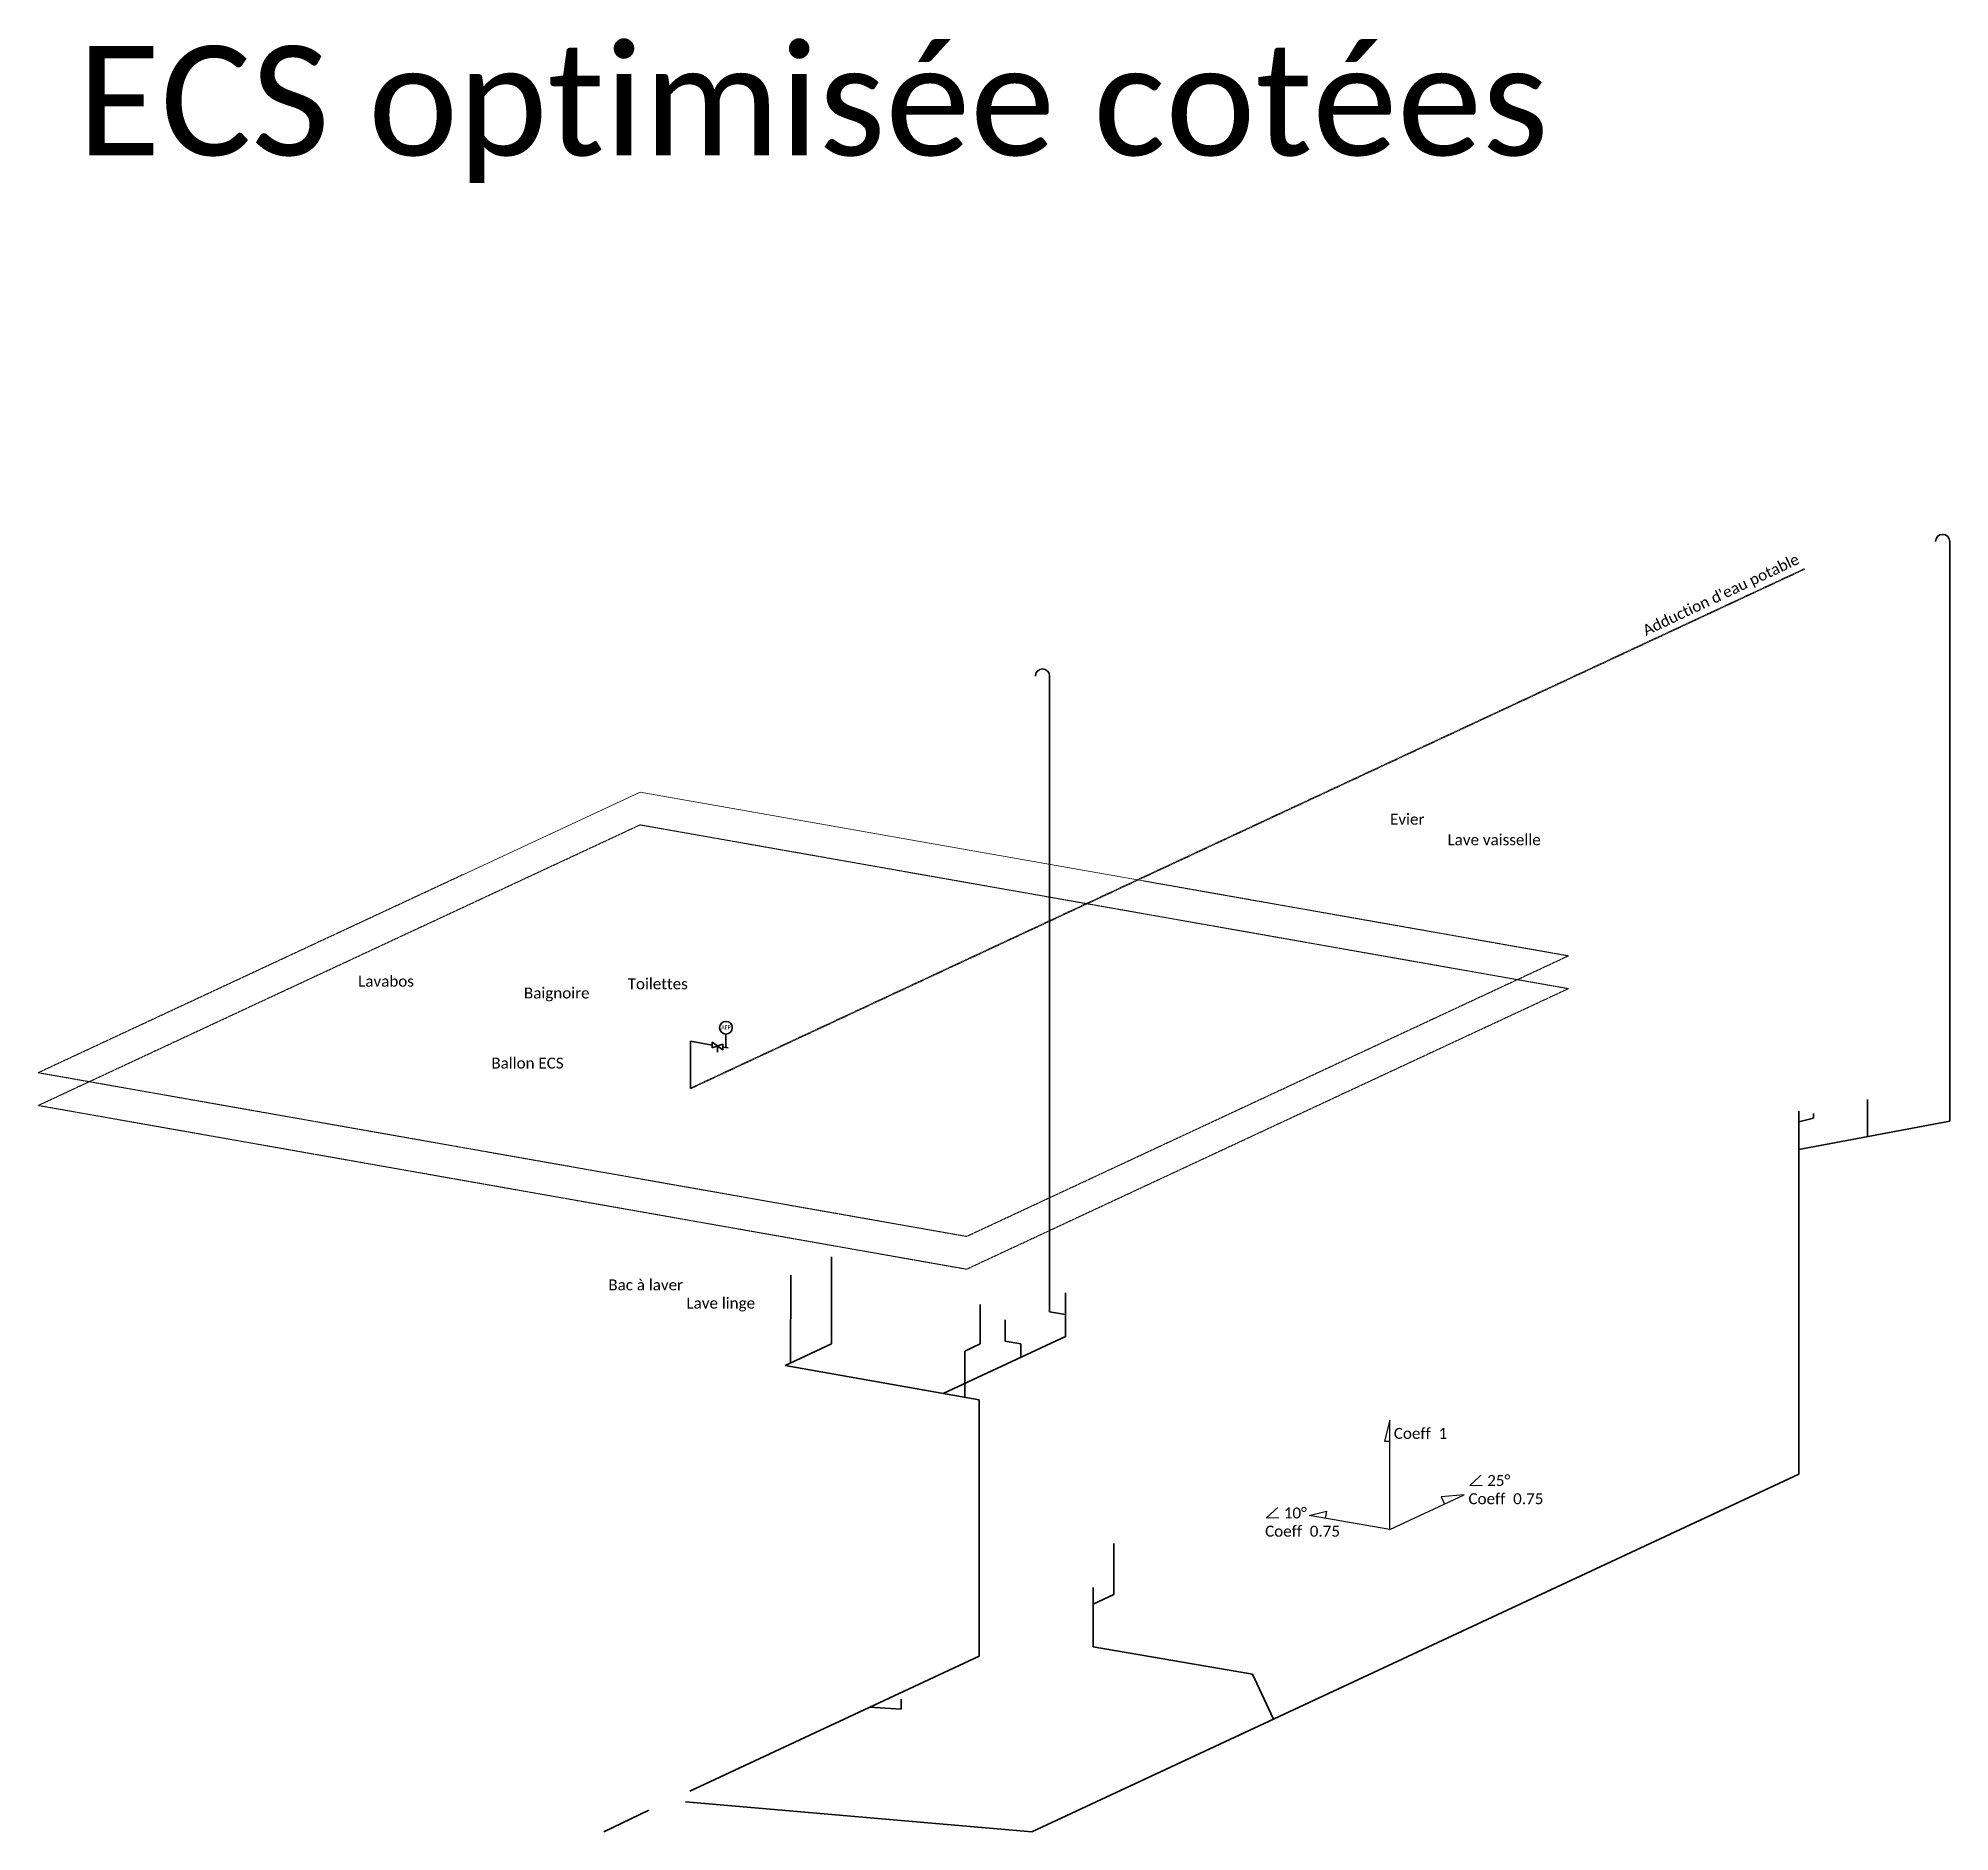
# Model space of a CAD drawing. Header units: millimetres. Extents: x -192996 to 6044, y -38260 to 35862.
# Drawn here: x -192444 to -174955, y -27813 to -11404 of the extents above; entities that cross this region are included whole.
import ezdxf

# ---------------------------------------------------------------- set-up
doc = ezdxf.new("R2010")
doc.units = ezdxf.units.MM
doc.linetypes.add('ACAD_ISO02W100', pattern=[15, 12, -3])
doc.linetypes.add('CONTINU', pattern=[0])
for name, color, linetype, lineweight in [('AEP', 144, 'ACAD_ISO02W100', 35), ('Dalle', 7, 'Continuous', 20), ('EU sanitaire', 237, 'Continuous', 35), ('Textes', 7, 'Continuous', 9)]:
    doc.layers.add(name, color=color, linetype=linetype, lineweight=lineweight)

msp = doc.modelspace()

# ---------------------------------------------------------------- texts
at = {"linetype": 'CONTINU', "char_height": 100, "attachment_point": 1}
for s, width, insert in [('{\\fCalibri|b0|i0|c0|p34;Coeff  1}', 497.88, (-180041, -24118)), ('{\\fISOCPEUR|b0|i0|c0|p34;∠\\fCalibri|b0|i0|c0|p34; 25°\\PCoeff  0.75}', 744.23, (-179358, -24549)), ('{\\fISOCPEUR|b0|i0|c0|p34;∠\\fCalibri|b0|i0|c0|p34; 10°\\PCoeff  0.75}', 764.5, (-181219, -24846))]:
    msp.add_mtext_dynamic_manual_height_columns(s, width=width, gutter_width=12.5, heights=[0], dxfattribs=dict(at, insert=insert))
at = {"layer": 'AEP', "linetype": 'CONTINU', "insert": (-186195, -20436), "char_height": 35, "attachment_point": 1}
msp.add_mtext_dynamic_manual_height_columns('{\\fCalibri|b0|i0|c0|p34;AEP}', width=160.05, gutter_width=12.5, heights=[0], dxfattribs=at)
at = {"layer": 'Textes', "linetype": 'CONTINU', "attachment_point": 1}
for s, width, insert, char_height in [('{\\fCalibri|b0|i0|c0|p34;ECS optimisée cotées}', 15009.61, (-192086, -11476), 1000), ('{\\fCalibri|b0|i0|c0|p34;Evier}', 1670.02, (-180076, -18499), 100), ('{\\fCalibri|b0|i0|c0|p34;Lave vaisselle}', 1670.02, (-179550, -18687), 100), ('{\\fCalibri|b0|i0|c0|p34;Lavabos}', 1670.02, (-189517, -19981), 100), ('{\\fCalibri|b0|i0|c0|p34;Baignoire}', 1670.02, (-188000, -20089), 100), ('{\\fCalibri|b0|i0|c0|p34;Toilettes}', 1670.02, (-187051, -20005), 100), ('{\\fCalibri|b0|i0|c0|p34;Ballon ECS}', 1670.02, (-188298, -20730), 100), ('{\\fCalibri|b0|i0|c0|p34;Bac à laver}', 1946.05, (-187228, -22759), 100), ('{\\fCalibri|b0|i0|c0|p34;Lave linge}', 1670.02, (-186513, -22926), 100)]:
    msp.add_mtext_dynamic_manual_height_columns(s, width=width, gutter_width=12.5, heights=[0], dxfattribs=dict(at, insert=insert, char_height=char_height))
at = {"layer": 'Textes', "linetype": 'CONTINU', "insert": (-177776, -16782), "char_height": 100, "attachment_point": 1, "rotation": 25.2657}
msp.add_mtext_dynamic_manual_height_columns("{\\fCalibri|b0|i0|c0|p34;Adduction d'eau potable}", width=1670.02, gutter_width=12.5, heights=[0], dxfattribs=at)

# ---------------------------------------------------------------- linework, layer by layer
for p, q in [((-180078, -24048), (-180126, -24239)), ((-180078, -25048), (-180078, -24048)), ((-180126, -24239), (-180078, -24239)), ((-180078, -25048), (-179398, -24731)), ((-179398, -24731), (-179609, -24748)), ((-179609, -24748), (-179578, -24815)), ((-180816, -24918), (-180656, -24878)), ((-180078, -25048), (-180816, -24918)), ((-180656, -24878), (-180668, -24944))]:
    msp.add_line(p, q)
at = {"layer": 'AEP'}
msp.add_line((-186476, -21012), (-176280, -16258), dxfattribs=at)
at = {"layer": 'AEP', "linetype": 'CONTINU'}
for p, q in [((-186476, -21012), (-186476, -20581)), ((-186476, -20581), (-186279, -20615)), ((-186279, -20590), (-186279, -20640)), ((-186279, -20590), (-186180, -20658)), ((-186180, -20608), (-186279, -20640)), ((-186229, -20624), (-186229, -20681)), ((-186180, -20658), (-186180, -20608)), ((-186180, -20633), (-186131, -20641)), ((-186152, -20638), (-186152, -20515))]:
    msp.add_line(p, q, dxfattribs=at)
msp.add_circle((-186152, -20457), 58.2, dxfattribs=at)
at = {"layer": 'Dalle'}
for p in [(-188554, -19054), (-182334, -19113)]:
    msp.add_line(p, (-186938, -18301), dxfattribs=at)
at = {"layer": 'Dalle', "linetype": 'ACAD_ISO02W100', "ltscale": 0.25}
for p, q in [((-192444, -21168), (-186938, -18601)), ((-178444, -20099), (-186938, -18601)), ((-188554, -19054), (-192444, -20868)), ((-182334, -19113), (-178444, -19799)), ((-183950, -22366), (-178444, -19799)), ((-183950, -22666), (-178444, -20099)), ((-183950, -22366), (-192444, -20868)), ((-183950, -22666), (-192444, -21168))]:
    msp.add_line(p, q, dxfattribs=at)
at = {"layer": 'EU sanitaire'}
for p, q in [((-174955, -21310), (-174955, -16008)), ((-183191, -23056), (-183191, -17239)), ((-175709, -21114), (-175709, -21452)), ((-176336, -21219), (-176336, -24540)), ((-176336, -21318), (-176201, -21283)), ((-174955, -21310), (-176336, -21571)), ((-176201, -21242), (-176201, -21283)), ((-185185, -22552), (-185185, -23349)), ((-185559, -22719), (-185560, -23524)), ((-183046, -22883), (-183046, -23280)), ((-183825, -22988), (-183825, -23349)), ((-183046, -23081), (-183191, -23056)), ((-183598, -23129), (-183597, -23323)), ((-185185, -23349), (-185611, -23548)), ((-183046, -23280), (-184166, -23802)), ((-183825, -23349), (-183966, -23415)), ((-183966, -23415), (-183966, -23838)), ((-183453, -23349), (-183597, -23323)), ((-183453, -23349), (-183453, -23470)), ((-183834, -23861), (-185611, -23548)), ((-183834, -23861), (-183834, -26205)), ((-176336, -24540), (-183353, -27812)), ((-182603, -25174), (-182604, -25641)), ((-182793, -25577), (-182793, -26120)), ((-182604, -25641), (-182793, -25729)), ((-186483, -27440), (-183834, -26205)), ((-182793, -26120), (-181334, -26372)), ((-181334, -26372), (-181143, -26781)), ((-184550, -26691), (-184840, -26674)), ((-184549, -26598), (-184550, -26691)), ((-186857, -27615), (-187268, -27813)), ((-186523, -27540), (-183353, -27812))]:
    msp.add_line(p, q, dxfattribs=at)
for centre in [(-175020, -16008), (-183256, -17239)]:
    msp.add_arc(centre, 65, 0, 180, dxfattribs=at)

msp.set_redraw_order([(e.dxf.handle, doc.entitydb.next_handle()) for e in msp.query("TEXT MTEXT ATTDEF DIMENSION ARC_DIMENSION")])  # texts and dimensions are drawn at this point

doc.saveas('drawing.dxf')
